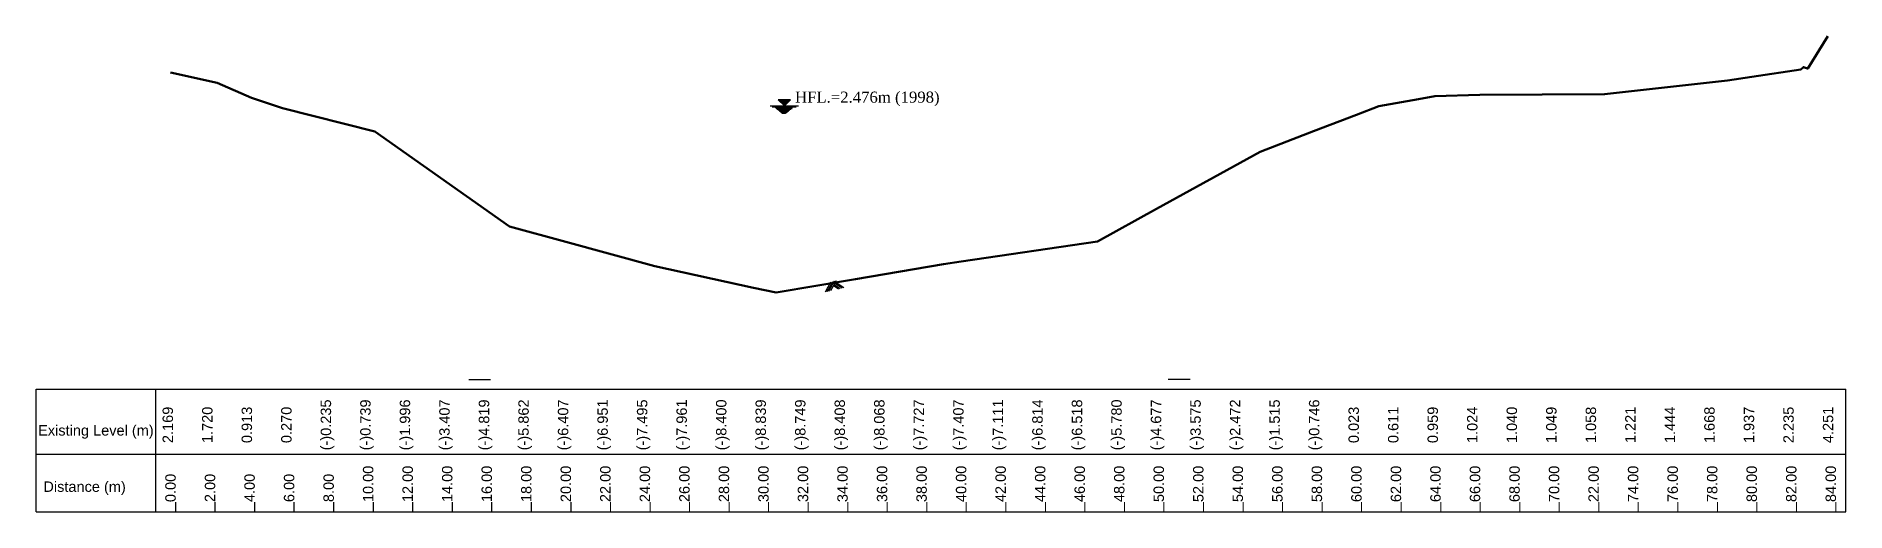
# Model space of a CAD drawing. Header units: millimetres. Extents: x 645430 to 1329725, y -477752 to 44877.
# Drawn here: x 1126087 to 1217643, y -208832 to -184761 of the extents above; entities that cross this region are included whole.
import ezdxf
from ezdxf.enums import TextEntityAlignment as Align

# ---------------------------------------------------------------- set-up
doc = ezdxf.new("R2010")
doc.units = ezdxf.units.MM
doc.header["$LTSCALE"] = 250
for name, color, linetype in [('Dimision', 4, 'Continuous'), ('hatch', 35, 'Continuous'), ('Text', 7, 'Continuous')]:
    doc.layers.add(name, color=color, linetype=linetype)
doc.layers.add('Offset', color=252, linetype='Continuous', lineweight=20)
doc.layers.add('Profail', color=5, linetype='Continuous', lineweight=18)
doc.styles.add('ROMANS', font='arial.ttf', dxfattribs={"height": 200})
doc.styles.get("Standard").update_dxf_attribs({"font": 'times.ttf'})

msp = doc.modelspace()

# ---------------------------------------------------------------- texts
at = {"style": 'ROMANS'}
for s, p in [('(-)0.235', (1140744.5, -204433.8)), ('(-)0.739', (1142744.5, -204433.8)), ('(-)1.996', (1144744.5, -204433.8)), ('(-)3.407', (1146744.5, -204433.8)), ('(-)4.819', (1148744.5, -204433.8)), ('(-)5.862', (1150744.5, -204433.8)), ('(-)6.407', (1152744.5, -204433.8)), ('(-)6.951', (1154744.5, -204433.8)), ('(-)7.495', (1156744.5, -204433.8)), ('(-)7.961', (1158744.5, -204433.8)), ('(-)8.400', (1160744.5, -204433.8)), ('(-)8.839', (1162744.5, -204433.8)), ('(-)8.749', (1164744.5, -204433.8)), ('(-)8.408', (1166744.5, -204433.8)), ('(-)8.068', (1168744.5, -204433.8)), ('(-)7.727', (1170744.5, -204433.8)), ('(-)7.407', (1172744.5, -204433.8)), ('(-)7.111', (1174744.5, -204433.8)), ('(-)6.814', (1176744.5, -204433.8)), ('(-)6.518', (1178744.5, -204433.8)), ('(-)5.780', (1180744.5, -204433.8)), ('(-)4.677', (1182744.5, -204433.8)), ('(-)3.575', (1184744.5, -204433.8)), ('(-)2.472', (1186744.5, -204433.8)), ('(-)1.515', (1188744.5, -204433.8)), ('(-)0.746', (1190744.5, -204433.8)), ('2.169', (1132744.5, -204433.8)), ('1.720', (1134744.5, -204433.8)), ('0.913', (1136744.5, -204433.8)), ('0.270', (1138744.5, -204433.8)), ('0.023', (1192744.5, -204433.8)), ('0.611', (1194744.5, -204433.8)), ('0.959', (1196744.5, -204433.8)), ('1.024', (1198744.5, -204433.8)), ('1.040', (1200744.5, -204433.8)), ('1.049', (1202744.5, -204433.8)), ('1.058', (1204744.5, -204433.8)), ('1.221', (1206744.5, -204433.8)), ('1.444', (1208744.5, -204433.8)), ('1.668', (1210744.5, -204433.8)), ('1.937', (1212744.5, -204433.8)), ('2.235', (1214744.5, -204433.8)), ('4.251', (1216744.5, -204433.8))]:
    msp.add_text(s, height=526.64, rotation=90, dxfattribs=at).set_placement(p, align=Align.MIDDLE_CENTER)
for s, p in [('Existing Level (m)', (1126185.3, -205130.8)), ('Distance (m)', (1126450.7, -207980.3))]:
    msp.add_text(s, height=526.64, dxfattribs=at).set_placement(p, align=Align.BOTTOM_LEFT)
for s, p in [('10.00', (1143145.6, -208340.3)), ('12.00', (1145145.6, -208340.3)), ('14.00', (1147145.6, -208340.3)), ('16.00', (1149145.6, -208340.3)), ('18.00', (1151145.6, -208340.3)), ('20.00', (1153145.6, -208340.3)), ('22.00', (1155145.6, -208340.3)), ('24.00', (1157145.6, -208340.3)), ('26.00', (1159145.6, -208340.3)), ('28.00', (1161145.6, -208340.3)), ('30.00', (1163145.6, -208340.3)), ('32.00', (1165145.6, -208340.3)), ('34.00', (1167145.6, -208340.3)), ('36.00', (1169145.6, -208340.3)), ('38.00', (1171145.6, -208340.3)), ('40.00', (1173145.6, -208340.3)), ('42.00', (1175145.6, -208340.3)), ('44.00', (1177145.6, -208340.3)), ('46.00', (1179145.6, -208340.3)), ('48.00', (1181145.6, -208340.3)), ('50.00', (1183145.6, -208340.3)), ('52.00', (1185145.6, -208340.3)), ('54.00', (1187145.6, -208340.3)), ('56.00', (1189145.6, -208340.3)), ('58.00', (1191145.6, -208340.3)), ('60.00', (1193145.6, -208340.3)), ('62.00', (1195145.6, -208340.3)), ('64.00', (1197145.6, -208340.3)), ('66.00', (1199145.6, -208340.3)), ('68.00', (1201145.6, -208340.3)), ('70.00', (1203145.6, -208340.3)), ('22.00', (1205145.6, -208340.3)), ('74.00', (1207145.6, -208340.3)), ('76.00', (1209145.6, -208340.3)), ('78.00', (1211145.6, -208340.3)), ('80.00', (1213145.6, -208340.3)), ('82.00', (1215145.6, -208340.3)), ('84.00', (1217145.6, -208340.3)), ('0.00', (1133145.6, -208340.3)), ('2.00', (1135145.6, -208340.3)), ('4.00', (1137145.6, -208340.3)), ('6.00', (1139145.6, -208340.3)), ('8.00', (1141145.6, -208340.3))]:
    msp.add_text(s, height=526.64, rotation=90, dxfattribs=at).set_placement(p)
at = {"layer": 'Text', "insert": (1164479.9, -187565.1), "char_height": 560, "attachment_point": 1}
msp.add_mtext_dynamic_manual_height_columns('HFL.=2.476m (1998)', width=8804.849, gutter_width=625, heights=[0], dxfattribs=at)

# ---------------------------------------------------------------- blocks, each defined once
blk = doc.blocks.new('b')
at = {"layer": 'hatch', "ltscale": 5}
for p, q in [((-158, 60), (-524, -394)), ((-64, 67), (-430, -387)), ((30, 74), (-336, -380)), ((124, 81), (-241, -373)), ((30, 74), (459, -321)), ((-49, -134), (177, -342)), ((-6, -80), (271, -335)), ((38, -26), (365, -328))]:
    blk.add_line(p, q, dxfattribs=at)

# ---------------------------------------------------------------- hatches: boundary and pattern name
at = {"layer": 'Dimision', "ltscale": 5}
msp.add_hatch(color=256, dxfattribs=at).paths.add_polyline_path([(1164246.4, -187982.6), (1163635.1, -187982.6), (1163940.8, -188288.3)])
msp.add_hatch(color=256, dxfattribs=at).paths.add_polyline_path([(1164246.4, -187982.6), (1163635.1, -187982.6), (1163940.8, -188288.3)])

# ---------------------------------------------------------------- linework, layer by layer
at = {"ltscale": 10}
for p, q in [((1126087.4, -202618.8), (1217643.1, -202618.8)), ((1126087.4, -208832.3), (1126087.4, -202618.8)), ((1132140.1, -208832.3), (1132140.1, -202618.8)), ((1217643.1, -208832.3), (1217643.1, -202618.8)), ((1126087.4, -205920.6), (1217643.1, -205920.6)), ((1126087.4, -208832.3), (1217643.1, -208832.3))]:
    msp.add_line(p, q, dxfattribs=at)
for p, q in [((1133145.6, -208832.3), (1133145.6, -208340.3)), ((1135145.6, -208832.3), (1135145.6, -208340.3)), ((1137145.6, -208832.3), (1137145.6, -208340.3)), ((1139145.6, -208832.3), (1139145.6, -208340.3)), ((1141145.6, -208832.3), (1141145.6, -208340.3)), ((1143145.6, -208832.3), (1143145.6, -208340.3)), ((1145145.6, -208832.3), (1145145.6, -208340.3)), ((1147145.6, -208832.3), (1147145.6, -208340.3)), ((1149145.6, -208832.3), (1149145.6, -208340.3)), ((1151145.6, -208832.3), (1151145.6, -208340.3)), ((1153145.6, -208832.3), (1153145.6, -208340.3))]:
    msp.add_line(p, q)
at = {"layer": 'Dimision', "ltscale": 5}
for p, q in [((1163218, -188288.2, 31398.6), (1164654.8, -188288.2, 31398.6)), ((1163329.4, -188343.4), (1164539.9, -188343.4)), ((1163480.1, -188375.5), (1164357.4, -188375.5)), ((1163530.3, -188414.8), (1164307.2, -188414.8)), ((1163530.3, -188414.8), (1164307.2, -188414.8)), ((1163556.5, -188427.7), (1164333.5, -188427.7)), ((1163573, -188448.4), (1164264.5, -188448.4)), ((1163612.5, -188479.3), (1164225.1, -188479.3)), ((1163645.3, -188505.1), (1164192.2, -188505.1)), ((1163678.2, -188537.9), (1164159.3, -188537.9)), ((1163707.8, -188561.1), (1164129.8, -188561.1)), ((1163737.4, -188584.3), (1164100.2, -188584.3)), ((1163760.4, -188602.3), (1164077.2, -188602.3)), ((1163782.9, -188620), (1164054.7, -188620)), ((1163782.9, -188620), (1164054.7, -188620)), ((1163805.4, -188637.6), (1164032.2, -188637.6)), ((1163823.6, -188655.3), (1164005.4, -188655.3))]:
    msp.add_line(p, q, dxfattribs=at)
at = {"layer": 'Dimision', "ltscale": 10}
for p, q in [((1147969.3, -202141.7), (1149079.3, -202141.7)), ((1184469.3, -202141.7), (1183359.4, -202141.7))]:
    msp.add_line(p, q, dxfattribs=at)
at = {"layer": 'Dimision', "ltscale": 5, "elevation": 0}
msp.add_lwpolyline([(1164246.4, -187982.6), (1163635.1, -187982.6), (1163940.8, -188288.3)], close=True, dxfattribs=at)
msp.add_lwpolyline([(1164246.4, -187982.6), (1163635.1, -187982.6), (1163940.8, -188288.3)], close=True, dxfattribs=at)
at = {"layer": 'Offset', "color": 0, "lineweight": 0}
for p, q in [((1155145.6, -208832.3), (1155145.6, -208340.3)), ((1157145.6, -208832.3), (1157145.6, -208340.3)), ((1159145.6, -208832.3), (1159145.6, -208340.3)), ((1161145.6, -208832.3), (1161145.6, -208340.3)), ((1163145.6, -208832.3), (1163145.6, -208340.3)), ((1165145.6, -208832.3), (1165145.6, -208340.3)), ((1167145.6, -208832.3), (1167145.6, -208340.3)), ((1169145.6, -208832.3), (1169145.6, -208340.3)), ((1171145.6, -208832.3), (1171145.6, -208340.3)), ((1173145.6, -208832.3), (1173145.6, -208340.3)), ((1175145.6, -208832.3), (1175145.6, -208340.3)), ((1177145.6, -208832.3), (1177145.6, -208340.3)), ((1179145.6, -208832.3), (1179145.6, -208340.3)), ((1181145.6, -208832.3), (1181145.6, -208340.3)), ((1183145.6, -208832.3), (1183145.6, -208340.3)), ((1185145.6, -208832.3), (1185145.6, -208340.3)), ((1187145.6, -208832.3), (1187145.6, -208340.3)), ((1189145.6, -208832.3), (1189145.6, -208340.3)), ((1191145.6, -208832.3), (1191145.6, -208340.3)), ((1193145.6, -208832.3), (1193145.6, -208340.3)), ((1193145.6, -208832.3), (1193145.6, -208340.3)), ((1195145.6, -208832.3), (1195145.6, -208340.3)), ((1195145.6, -208832.3), (1195145.6, -208340.3)), ((1197145.6, -208832.3), (1197145.6, -208340.3)), ((1199145.6, -208832.3), (1199145.6, -208340.3)), ((1201145.6, -208832.3), (1201145.6, -208340.3)), ((1203145.6, -208832.3), (1203145.6, -208340.3)), ((1205145.6, -208832.3), (1205145.6, -208340.3)), ((1207145.6, -208832.3), (1207145.6, -208340.3)), ((1209145.6, -208832.3), (1209145.6, -208340.3)), ((1211145.6, -208832.3), (1211145.6, -208340.3)), ((1213145.6, -208832.3), (1213145.6, -208340.3)), ((1215145.6, -208832.3), (1215145.6, -208340.3)), ((1217145.6, -208832.3), (1217145.6, -208340.3))]:
    msp.add_line(p, q, dxfattribs=at)
at = {"layer": 'Profail', "lineweight": 50}
msp.add_lwpolyline([(1132880.2, -186592.8), (1135248.3, -187123.4), (1135248.5, -187123.4), (1135248.7, -187123.4), (1135248.8, -187123.4), (1136974.3, -187889.1), (1136974.5, -187889.1), (1136974.7, -187889.1), (1138197.6, -188292.5), (1138543.8, -188406.4), (1143222.8, -189587.3), (1143222.9, -189587.3), (1143223.4, -189587.3), (1145689.6, -191328.3), (1150031.1, -194392.4), (1150031.4, -194392.4), (1152880.2, -195168), (1157381.5, -196393.5), (1157381.7, -196393.5), (1157382, -196393.5), (1162379.7, -197490.6), (1163521.8, -197741.4), (1167533.4, -197058.5), (1171992.6, -196299.4), (1172880.2, -196168), (1179782.1, -195146.3), (1179782.5, -195146.3), (1179782.7, -195146.3), (1182767.3, -193501), (1188009.4, -190611.4), (1188009.7, -190611.4), (1190717, -189569.9), (1192880.2, -188737.9), (1194012.4, -188302.4), (1196017.7, -187950.3), (1196854.2, -187803.5), (1196854.3, -187803.5), (1199129.1, -187729.3), (1199129.8, -187729.3), (1199130.1, -187729.3), (1205438.4, -187701.3), (1205438.6, -187701.3), (1205439, -187701.3), (1211650.7, -187007.3), (1211651, -187007.3), (1211663.8, -187005.3), (1212880.2, -186824.2), (1215364.5, -186454.2), (1215494.6, -186321.8), (1215712.4, -186402.4), (1215712.8, -186402.4), (1215713.1, -186402.4), (1215713.4, -186402.4), (1215713.9, -186402.4), (1216725.4, -184761.4)], dxfattribs=at)

# ---------------------------------------------------------------- block references
at = {"rotation": 9.660920208740839}
msp.add_blockref('b', (1166448.6, -197243.1), dxfattribs=at)

msp.set_redraw_order([(e.dxf.handle, doc.entitydb.next_handle()) for e in msp.query("TEXT MTEXT ATTDEF DIMENSION ARC_DIMENSION")])  # texts and dimensions are drawn at this point

doc.saveas('drawing.dxf')
